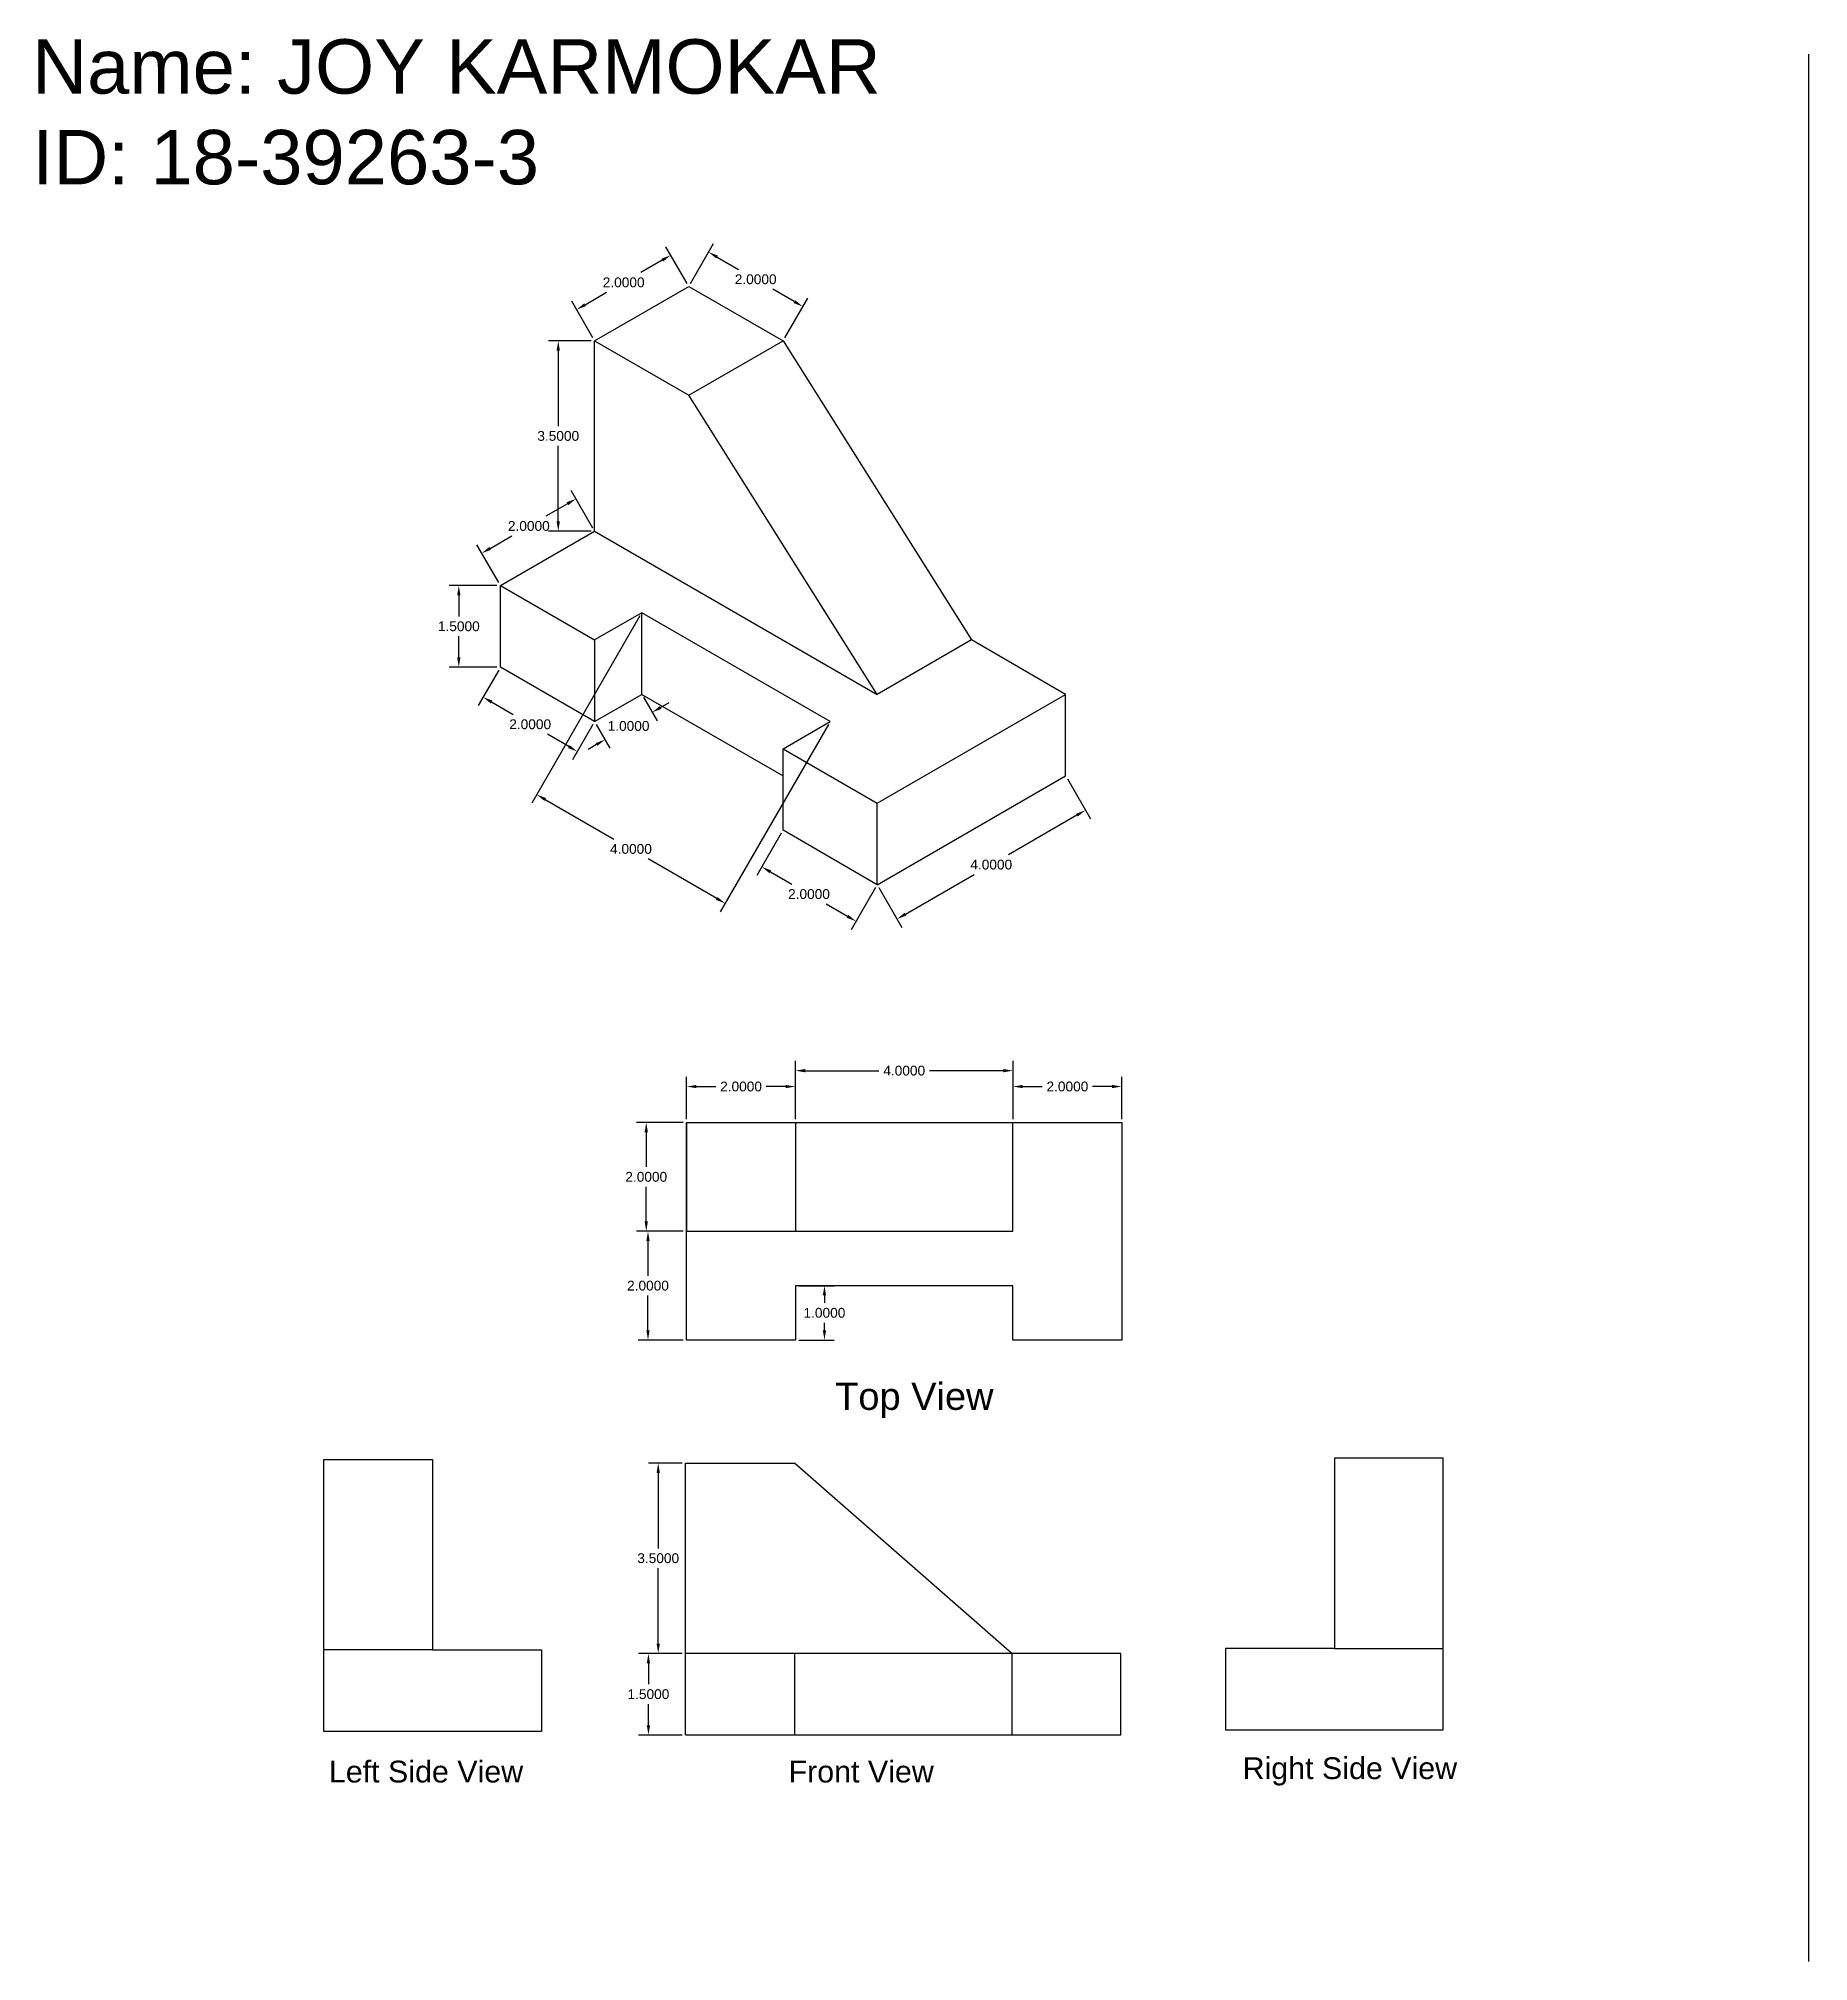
# Model space of a CAD drawing. Header units: inches. Extents: x 3 to 157, y 1 to 37.
# Drawn here: x 2.53 to 35.07, y 1.78 to 37.14 of the extents above; entities that cross this region are included whole.
import ezdxf

# ---------------------------------------------------------------- set-up
doc = ezdxf.new("R2010")
doc.units = ezdxf.units.IN
doc.header["$MEASUREMENT"] = 0
doc.styles.get("Standard").update_dxf_attribs({"font": 'arial.ttf'})
doc.dimstyles.get("Standard").update_dxf_attribs({"dimtxt": 0.18, "dimasz": 0.18, "dimexe": 0.18, "dimexo": 0.0625, "dimgap": 0.09, "dimtad": 0, "dimtih": 1, "dimtoh": 1, "dimdec": 4, "dimzin": 0, "dimdsep": 46, "dimtxsty": 'Standard', "dimcen": 0.09, "dimadec": 0, "dimazin": 0, "dimtfac": 1, "dimtdec": 4, "dimtofl": 0, "dimtmove": 0, "dimatfit": 3, "dimfxl": 1, "dimtolj": 1, "dimtzin": 0, "dimarcsym": 0})

msp = doc.modelspace()

# ---------------------------------------------------------------- texts
at = {"attachment_point": 1}
for s, width, gutter_width, heights, insert, char_height in [('Name: JOY KARMOKAR\\PID: 18-39263-3', 15.6275898, 0.06189, [4.2553], (2.41596, 37.12524), 1), ('\\pt6.5;Top View', 6.6220336, 1, [0], (17.17852, 12.42618), 0.5), ('\\pt4.8;Left Side View', 5.3168655, 1, [0], (7.87013, 5.47632), 0.4), ('\\pt4.8;Front View', 5.3168655, 1, [0], (16.32115, 5.47632), 0.4), ('\\pt4.8;Right Side View', 5.3168655, 1, [0], (24.66884, 5.53889), 0.4)]:
    msp.add_mtext_dynamic_manual_height_columns(s, width=width, gutter_width=gutter_width, heights=heights, dxfattribs=dict(at, insert=insert, char_height=char_height))

# ---------------------------------------------------------------- blocks, each defined once
blk = doc.blocks.new('*D2')
at = {"color": 0, "lineweight": -2, "transparency": 16777216}
for p, q in [((21.447, 23.528), (21.87, 22.795)), ((21.624, 22.861), (20.363, 22.133)), ((18.471, 21.041), (19.733, 21.769)), ((17.983, 21.528), (18.406, 20.795))]:
    blk.add_line(p, q, dxfattribs=at)
at = {"color": 0, "transparency": 16777216}
for points in [[(21.609, 22.887), (21.639, 22.835), (21.78, 22.951)], [(18.456, 21.067), (18.486, 21.015), (18.316, 20.951)]]:
    blk.add_solid(points, dxfattribs=at)
at = {"layer": 'Defpoints', "color": 0, "transparency": 16777216}
for p in [(21.416, 23.582), (17.952, 21.582), (18.316, 20.951)]:
    blk.add_point(p, dxfattribs=at)
at = {"color": 0, "transparency": 16777216, "insert": (20.048, 21.951), "char_height": 0.18, "attachment_point": 5}
blk.add_mtext('\\A1;4.0000', dxfattribs=at)
blk = doc.blocks.new('*D3')
at = {"color": 0, "lineweight": -2, "transparency": 16777216}
for p, q in [((16.188, 22.528), (15.741, 21.753)), ((15.987, 21.819), (16.382, 21.591)), ((17.407, 20.999), (17.012, 21.227)), ((17.92, 21.528), (17.473, 20.753))]:
    blk.add_line(p, q, dxfattribs=at)
at = {"color": 0, "transparency": 16777216}
for points in [[(16.002, 21.845), (15.972, 21.793), (15.831, 21.909)], [(17.422, 21.025), (17.392, 20.973), (17.563, 20.909)]]:
    blk.add_solid(points, dxfattribs=at)
at = {"layer": 'Defpoints', "color": 0, "transparency": 16777216}
for p in [(16.219, 22.582), (17.952, 21.582), (17.563, 20.909)]:
    blk.add_point(p, dxfattribs=at)
at = {"color": 0, "transparency": 16777216, "insert": (16.697, 21.409), "char_height": 0.18, "attachment_point": 5}
blk.add_mtext('\\A1;2.0000', dxfattribs=at)
blk = doc.blocks.new('*D4')
at = {"color": 0, "lineweight": -2, "transparency": 16777216}
for p, q in [((13.653, 25.028), (13.903, 24.594)), ((13.969, 24.84), (14.125, 24.93)), ((12.787, 24.528), (13.037, 24.094)), ((12.791, 24.16), (12.635, 24.07))]:
    blk.add_line(p, q, dxfattribs=at)
at = {"color": 0, "transparency": 16777216}
for points in [[(13.954, 24.866), (13.984, 24.814), (13.813, 24.75)], [(12.776, 24.186), (12.806, 24.134), (12.947, 24.25)]]:
    blk.add_solid(points, dxfattribs=at)
at = {"layer": 'Defpoints', "color": 0, "transparency": 16777216}
for p in [(13.621, 25.082), (13.813, 24.75), (12.755, 24.582)]:
    blk.add_point(p, dxfattribs=at)
at = {"color": 0, "transparency": 16777216, "insert": (13.38, 24.5), "char_height": 0.18, "attachment_point": 5}
blk.add_mtext('\\A1;1.0000', dxfattribs=at)
blk = doc.blocks.new('*D5')
at = {"color": 0, "lineweight": -2, "transparency": 16777216}
for p, q in [((10.992, 25.528), (10.615, 24.875)), ((10.861, 24.941), (11.256, 24.713)), ((12.724, 24.528), (12.347, 23.875)), ((12.282, 24.121), (11.887, 24.349))]:
    blk.add_line(p, q, dxfattribs=at)
at = {"color": 0, "transparency": 16777216}
for points in [[(10.876, 24.967), (10.846, 24.915), (10.705, 25.031)], [(12.297, 24.147), (12.267, 24.095), (12.437, 24.031)]]:
    blk.add_solid(points, dxfattribs=at)
at = {"layer": 'Defpoints', "color": 0, "transparency": 16777216}
for p in [(11.023, 25.582), (12.755, 24.582), (12.437, 24.031)]:
    blk.add_point(p, dxfattribs=at)
at = {"color": 0, "transparency": 16777216, "insert": (11.571, 24.531), "char_height": 0.18, "attachment_point": 5}
blk.add_mtext('\\A1;2.0000', dxfattribs=at)
blk = doc.blocks.new('*D6')
at = {"color": 0, "lineweight": -2, "transparency": 16777216}
for p, q in [((10.961, 27.082), (10.079, 27.082)), ((10.259, 26.902), (10.259, 26.514)), ((10.259, 25.762), (10.259, 26.15)), ((10.961, 25.582), (10.079, 25.582))]:
    blk.add_line(p, q, dxfattribs=at)
at = {"color": 0, "transparency": 16777216}
for points in [[(10.229, 26.902), (10.289, 26.902), (10.259, 27.082)], [(10.229, 25.762), (10.289, 25.762), (10.259, 25.582)]]:
    blk.add_solid(points, dxfattribs=at)
at = {"layer": 'Defpoints', "color": 0, "transparency": 16777216}
for p in [(10.259, 27.082), (11.023, 27.082), (11.023, 25.582)]:
    blk.add_point(p, dxfattribs=at)
at = {"color": 0, "transparency": 16777216, "insert": (10.259, 26.332), "char_height": 0.18, "attachment_point": 5}
blk.add_mtext('\\A1;1.5000', dxfattribs=at)
blk = doc.blocks.new('*D7')
at = {"color": 0, "lineweight": -2, "transparency": 16777216}
for p, q in [((12.724, 28.136), (12.322, 28.832)), ((12.256, 28.586), (11.861, 28.358)), ((10.836, 27.766), (11.231, 27.994)), ((10.992, 27.136), (10.59, 27.832))]:
    blk.add_line(p, q, dxfattribs=at)
at = {"color": 0, "transparency": 16777216}
for points in [[(12.241, 28.612), (12.271, 28.56), (12.412, 28.676)], [(10.821, 27.792), (10.851, 27.74), (10.68, 27.676)]]:
    blk.add_solid(points, dxfattribs=at)
at = {"layer": 'Defpoints', "color": 0, "transparency": 16777216}
for p in [(12.755, 28.082), (10.68, 27.676), (11.023, 27.082)]:
    blk.add_point(p, dxfattribs=at)
at = {"color": 0, "transparency": 16777216, "insert": (11.546, 28.176), "char_height": 0.18, "attachment_point": 5}
blk.add_mtext('\\A1;2.0000', dxfattribs=at)
blk = doc.blocks.new('*D8')
at = {"color": 0, "lineweight": -2, "transparency": 16777216}
for p, q in [((12.693, 31.582), (11.907, 31.582)), ((12.087, 31.402), (12.087, 30.014)), ((12.087, 28.262), (12.087, 29.65)), ((12.693, 28.082), (11.907, 28.082))]:
    blk.add_line(p, q, dxfattribs=at)
at = {"color": 0, "transparency": 16777216}
for points in [[(12.057, 31.402), (12.117, 31.402), (12.087, 31.582)], [(12.057, 28.262), (12.117, 28.262), (12.087, 28.082)]]:
    blk.add_solid(points, dxfattribs=at)
at = {"layer": 'Defpoints', "color": 0, "transparency": 16777216}
for p in [(12.755, 31.582), (12.087, 28.082), (12.755, 28.082)]:
    blk.add_point(p, dxfattribs=at)
at = {"color": 0, "transparency": 16777216, "insert": (12.087, 29.832), "char_height": 0.18, "attachment_point": 5}
blk.add_mtext('\\A1;3.5000', dxfattribs=at)
blk = doc.blocks.new('*D9')
at = {"color": 0, "lineweight": -2, "transparency": 16777216}
for p, q in [((14.456, 32.636), (14.066, 33.311)), ((14, 33.065), (13.605, 32.837)), ((12.724, 31.636), (12.334, 32.311)), ((12.58, 32.245), (12.975, 32.474))]:
    blk.add_line(p, q, dxfattribs=at)
at = {"color": 0, "transparency": 16777216}
for points in [[(13.985, 33.091), (14.015, 33.039), (14.156, 33.155)], [(12.565, 32.271), (12.595, 32.219), (12.424, 32.155)]]:
    blk.add_solid(points, dxfattribs=at)
at = {"layer": 'Defpoints', "color": 0, "transparency": 16777216}
for p in [(14.487, 32.582), (12.424, 32.155), (12.755, 31.582)]:
    blk.add_point(p, dxfattribs=at)
at = {"color": 0, "transparency": 16777216, "insert": (13.29, 32.655), "char_height": 0.18, "attachment_point": 5}
blk.add_mtext('\\A1;2.0000', dxfattribs=at)
blk = doc.blocks.new('*D10')
at = {"color": 0, "lineweight": -2, "transparency": 16777216}
for p, q in [((14.519, 32.636), (14.941, 33.368)), ((15.007, 33.122), (15.402, 32.894)), ((16.427, 32.302), (16.032, 32.53)), ((16.251, 31.636), (16.673, 32.368))]:
    blk.add_line(p, q, dxfattribs=at)
at = {"color": 0, "transparency": 16777216}
for points in [[(15.022, 33.148), (14.992, 33.096), (14.851, 33.212)], [(16.442, 32.328), (16.412, 32.276), (16.583, 32.212)]]:
    blk.add_solid(points, dxfattribs=at)
at = {"layer": 'Defpoints', "color": 0, "transparency": 16777216}
for p in [(14.851, 33.212), (14.487, 32.582), (16.219, 31.582)]:
    blk.add_point(p, dxfattribs=at)
at = {"color": 0, "transparency": 16777216, "insert": (15.717, 32.712), "char_height": 0.18, "attachment_point": 5}
blk.add_mtext('\\A1;2.0000', dxfattribs=at)
blk = doc.blocks.new('*D11')
at = {"color": 0, "lineweight": -2, "transparency": 16777216}
for p, q in [((13.59, 26.528), (11.601, 23.083)), ((17.054, 24.528), (15.066, 21.083)), ((11.847, 23.149), (13.108, 22.421)), ((15, 21.329), (13.739, 22.057))]:
    blk.add_line(p, q, dxfattribs=at)
at = {"color": 0, "transparency": 16777216}
for points in [[(11.862, 23.175), (11.832, 23.123), (11.691, 23.239)], [(15.015, 21.355), (14.985, 21.303), (15.156, 21.239)]]:
    blk.add_solid(points, dxfattribs=at)
at = {"layer": 'Defpoints', "color": 0, "transparency": 16777216}
for p in [(13.621, 26.582), (17.086, 24.582), (11.691, 23.239)]:
    blk.add_point(p, dxfattribs=at)
at = {"color": 0, "transparency": 16777216, "insert": (13.424, 22.239), "char_height": 0.18, "attachment_point": 5}
blk.add_mtext('\\A1;4.0000', dxfattribs=at)
blk = doc.blocks.new('*D30')
at = {"color": 0, "lineweight": -2, "transparency": 16777216}
for p, q in [((14.385, 17.21), (13.525, 17.21)), ((13.705, 17.03), (13.705, 16.392)), ((13.705, 15.39), (13.705, 16.028)), ((14.385, 15.21), (13.525, 15.21))]:
    blk.add_line(p, q, dxfattribs=at)
at = {"color": 0, "transparency": 16777216}
for points in [[(13.675, 17.03), (13.735, 17.03), (13.705, 17.21)], [(13.675, 15.39), (13.735, 15.39), (13.705, 15.21)]]:
    blk.add_solid(points, dxfattribs=at)
at = {"layer": 'Defpoints', "color": 0, "transparency": 16777216}
for p in [(14.448, 17.21), (13.705, 15.21), (14.448, 15.21)]:
    blk.add_point(p, dxfattribs=at)
at = {"color": 0, "transparency": 16777216, "insert": (13.705, 16.21), "char_height": 0.18, "attachment_point": 5}
blk.add_mtext('\\A1;2.0000', dxfattribs=at)
blk = doc.blocks.new('*D31')
at = {"color": 0, "lineweight": -2, "transparency": 16777216}
for p, q in [((14.448, 17.272), (14.448, 18.051)), ((16.448, 17.272), (16.448, 18.051)), ((14.628, 17.871), (14.983, 17.871)), ((16.268, 17.871), (15.912, 17.871))]:
    blk.add_line(p, q, dxfattribs=at)
at = {"color": 0, "transparency": 16777216}
for points in [[(14.628, 17.901), (14.628, 17.841), (14.448, 17.871)], [(16.268, 17.901), (16.268, 17.841), (16.448, 17.871)]]:
    blk.add_solid(points, dxfattribs=at)
at = {"layer": 'Defpoints', "color": 0, "transparency": 16777216}
for p in [(16.448, 17.871), (14.448, 17.21), (16.448, 17.21)]:
    blk.add_point(p, dxfattribs=at)
at = {"color": 0, "transparency": 16777216, "insert": (15.448, 17.871), "char_height": 0.18, "attachment_point": 5}
blk.add_mtext('\\A1;2.0000', dxfattribs=at)
blk = doc.blocks.new('*D32')
at = {"color": 0, "lineweight": -2, "transparency": 16777216}
for p, q in [((16.448, 17.272), (16.448, 18.343)), ((16.628, 18.163), (17.981, 18.163)), ((20.268, 18.163), (18.915, 18.163)), ((20.448, 17.272), (20.448, 18.343))]:
    blk.add_line(p, q, dxfattribs=at)
at = {"color": 0, "transparency": 16777216}
for points in [[(16.628, 18.193), (16.628, 18.133), (16.448, 18.163)], [(20.268, 18.193), (20.268, 18.133), (20.448, 18.163)]]:
    blk.add_solid(points, dxfattribs=at)
at = {"layer": 'Defpoints', "color": 0, "transparency": 16777216}
for p in [(20.448, 18.163), (16.448, 17.21), (20.448, 17.21)]:
    blk.add_point(p, dxfattribs=at)
at = {"color": 0, "transparency": 16777216, "insert": (18.448, 18.163), "char_height": 0.18, "attachment_point": 5}
blk.add_mtext('\\A1;4.0000', dxfattribs=at)
blk = doc.blocks.new('*D33')
at = {"color": 0, "lineweight": -2, "transparency": 16777216}
for p, q in [((20.448, 17.272), (20.448, 18.051)), ((22.448, 17.272), (22.448, 18.051)), ((20.628, 17.871), (20.983, 17.871)), ((22.268, 17.871), (21.912, 17.871))]:
    blk.add_line(p, q, dxfattribs=at)
at = {"color": 0, "transparency": 16777216}
for points in [[(20.628, 17.901), (20.628, 17.841), (20.448, 17.871)], [(22.268, 17.901), (22.268, 17.841), (22.448, 17.871)]]:
    blk.add_solid(points, dxfattribs=at)
at = {"layer": 'Defpoints', "color": 0, "transparency": 16777216}
for p in [(22.448, 17.871), (20.448, 17.21), (22.448, 17.21)]:
    blk.add_point(p, dxfattribs=at)
at = {"color": 0, "transparency": 16777216, "insert": (21.448, 17.871), "char_height": 0.18, "attachment_point": 5}
blk.add_mtext('\\A1;2.0000', dxfattribs=at)
blk = doc.blocks.new('*D34')
at = {"color": 0, "lineweight": -2, "transparency": 16777216}
for p, q in [((14.385, 15.21), (13.557, 15.21)), ((13.737, 15.03), (13.737, 14.392)), ((13.737, 13.39), (13.737, 14.028)), ((14.385, 13.21), (13.557, 13.21))]:
    blk.add_line(p, q, dxfattribs=at)
at = {"color": 0, "transparency": 16777216}
for points in [[(13.707, 15.03), (13.767, 15.03), (13.737, 15.21)], [(13.707, 13.39), (13.767, 13.39), (13.737, 13.21)]]:
    blk.add_solid(points, dxfattribs=at)
at = {"layer": 'Defpoints', "color": 0, "transparency": 16777216}
for p in [(14.448, 15.21), (13.737, 13.21), (14.448, 13.21)]:
    blk.add_point(p, dxfattribs=at)
at = {"color": 0, "transparency": 16777216, "insert": (13.737, 14.21), "char_height": 0.18, "attachment_point": 5}
blk.add_mtext('\\A1;2.0000', dxfattribs=at)
blk = doc.blocks.new('*D35')
at = {"color": 0, "lineweight": -2, "transparency": 16777216}
for p, q in [((16.51, 14.21), (17.161, 14.21)), ((16.981, 14.03), (16.981, 13.892)), ((16.981, 13.39), (16.981, 13.528)), ((16.51, 13.21), (17.161, 13.21))]:
    blk.add_line(p, q, dxfattribs=at)
at = {"color": 0, "transparency": 16777216}
for points in [[(16.951, 14.03), (17.011, 14.03), (16.981, 14.21)], [(16.951, 13.39), (17.011, 13.39), (16.981, 13.21)]]:
    blk.add_solid(points, dxfattribs=at)
at = {"layer": 'Defpoints', "color": 0, "transparency": 16777216}
for p in [(16.448, 14.21), (16.448, 13.21), (16.981, 13.21)]:
    blk.add_point(p, dxfattribs=at)
at = {"color": 0, "transparency": 16777216, "insert": (16.981, 13.71), "char_height": 0.18, "attachment_point": 5}
blk.add_mtext('\\A1;1.0000', dxfattribs=at)
blk = doc.blocks.new('*D36')
at = {"color": 0, "lineweight": -2, "transparency": 16777216}
for p, q in [((14.367, 10.949), (13.745, 10.949)), ((13.925, 10.769), (13.925, 9.381)), ((13.925, 7.629), (13.925, 9.017)), ((14.367, 7.449), (13.745, 7.449))]:
    blk.add_line(p, q, dxfattribs=at)
at = {"color": 0, "transparency": 16777216}
for points in [[(13.895, 10.769), (13.955, 10.769), (13.925, 10.949)], [(13.895, 7.629), (13.955, 7.629), (13.925, 7.449)]]:
    blk.add_solid(points, dxfattribs=at)
at = {"layer": 'Defpoints', "color": 0, "transparency": 16777216}
for p in [(14.429, 10.949), (13.925, 7.449), (14.429, 7.449)]:
    blk.add_point(p, dxfattribs=at)
at = {"color": 0, "transparency": 16777216, "insert": (13.925, 9.199), "char_height": 0.18, "attachment_point": 5}
blk.add_mtext('\\A1;3.5000', dxfattribs=at)
blk = doc.blocks.new('*D37')
at = {"color": 0, "lineweight": -2, "transparency": 16777216}
for p, q in [((14.367, 7.449), (13.565, 7.449)), ((13.745, 7.269), (13.745, 6.881)), ((13.745, 6.129), (13.745, 6.518)), ((14.367, 5.949), (13.565, 5.949))]:
    blk.add_line(p, q, dxfattribs=at)
at = {"color": 0, "transparency": 16777216}
for points in [[(13.715, 7.269), (13.775, 7.269), (13.745, 7.449)], [(13.715, 6.129), (13.775, 6.129), (13.745, 5.949)]]:
    blk.add_solid(points, dxfattribs=at)
at = {"layer": 'Defpoints', "color": 0, "transparency": 16777216}
for p in [(13.745, 7.449), (14.429, 7.449), (14.429, 5.949)]:
    blk.add_point(p, dxfattribs=at)
at = {"color": 0, "transparency": 16777216, "insert": (13.745, 6.699), "char_height": 0.18, "attachment_point": 5}
blk.add_mtext('\\A1;1.5000', dxfattribs=at)

# ---------------------------------------------------------------- dimensions: what is measured, and where the dimension line sits
for p1, p2, distance, picture, middle in [((14.48743, 32.58173), (12.75538, 31.58173), -0.66251, '*D9', (13.29015, 32.65548)), ((16.21948, 31.58173), (14.48743, 32.58173), -0.72745, '*D10', (15.71718, 32.71172)), ((12.75538, 31.58173), (12.75538, 28.08173), -0.66808, '*D8', (12.0873, 29.83173)), ((12.75538, 28.08173), (11.02333, 27.08173), -0.68625, '*D7', (11.54622, 28.17604)), ((11.02333, 25.58173), (11.02333, 27.08173), 0.76428, '*D6', (10.25905, 26.33173)), ((17.0855, 24.58173), (13.6214, 26.58173), 3.85982, '*D11', (13.42355, 22.23903)), ((11.02333, 25.58173), (12.75538, 24.58173), -0.63579, '*D5', (11.57146, 24.53112)), ((12.75538, 24.58173), (13.6214, 25.08173), -0.38302, '*D4', (13.3799, 24.50002)), ((21.41563, 23.58173), (17.95153, 21.58173), 0.72801, '*D2', (20.04759, 21.95125)), ((16.21948, 22.58173), (17.95153, 21.58173), -0.77713, '*D3', (16.69694, 21.40871))]:
    dim = msp.add_aligned_dim(p1=p1, p2=p2, distance=distance, dimstyle='Standard')
    dim.commit()
    dim.dimension.update_dxf_attribs({"geometry": picture, "text_midpoint": middle})
for base, p1, p2, picture, middle in [((16.44759, 17.87115), (14.44759, 17.20978), (16.44759, 17.20978), '*D31', (15.44759, 17.87115)), ((20.44759, 18.16271), (16.44759, 17.20978), (20.44759, 17.20978), '*D32', (18.44759, 18.16271)), ((22.44759, 17.87115), (20.44759, 17.20978), (22.44759, 17.20978), '*D33', (21.44759, 17.87115))]:
    dim = msp.add_linear_dim(base=base, p1=p1, p2=p2, dimstyle='Standard')
    dim.commit()
    dim.dimension.update_dxf_attribs({"geometry": picture, "text_midpoint": middle})
for base, p1, p2, picture, middle in [((13.70503, 15.20978), (14.44759, 17.20978), (14.44759, 15.20978), '*D30', (13.70503, 16.20978)), ((13.73746, 13.20978), (14.44759, 15.20978), (14.44759, 13.20978), '*D34', (13.73746, 14.20978)), ((16.9807, 13.20978), (16.44759, 14.20978), (16.44759, 13.20978), '*D35', (16.9807, 13.70978)), ((13.92501, 7.44941), (14.4294, 10.94941), (14.4294, 7.44941), '*D36', (13.92501, 9.19941)), ((13.74501, 7.44941), (14.4294, 5.94941), (14.4294, 7.44941), '*D37', (13.74501, 6.69941))]:
    dim = msp.add_linear_dim(base=base, p1=p1, p2=p2, angle=90, dimstyle='Standard')
    dim.commit()
    dim.dimension.update_dxf_attribs({"geometry": picture, "text_midpoint": middle})

# ---------------------------------------------------------------- linework, layer by layer
for p, q in [((35.07432, 36.85), (35.07432, 1.78431)), ((12.75538, 31.58173), (14.48743, 32.58173)), ((14.48743, 32.58173), (16.21948, 31.58173)), ((12.75538, 28.08173), (12.75538, 31.58173)), ((12.75538, 31.58173), (14.48743, 30.58173)), ((14.48743, 30.58173), (16.21948, 31.58173)), ((16.21948, 31.58173), (19.68358, 26.08173)), ((17.95153, 25.08173), (14.48743, 30.58173)), ((11.02333, 27.08173), (12.75538, 28.08173)), ((12.75538, 28.08173), (17.95153, 25.08173)), ((11.02333, 25.58173), (11.02333, 27.08173)), ((11.02333, 27.08173), (12.75538, 26.08173)), ((13.6214, 26.58173), (12.75538, 26.08173)), ((17.0855, 24.58173), (13.6214, 26.58173)), ((13.6214, 25.08173), (13.6214, 26.58173)), ((12.75538, 26.08173), (12.75538, 24.58173)), ((19.68358, 26.08173), (17.95153, 25.08173)), ((21.41563, 25.08173), (19.68358, 26.08173)), ((12.75538, 24.58173), (11.02333, 25.58173)), ((12.75538, 24.58173), (13.6214, 25.08173)), ((13.6214, 25.08173), (16.21948, 23.58173)), ((17.95153, 23.08173), (21.41563, 25.08173)), ((21.41563, 23.58173), (21.41563, 25.08173)), ((16.21948, 24.08173), (17.0855, 24.58173)), ((16.21948, 22.58173), (16.21948, 24.08173)), ((16.21948, 24.08173), (17.95153, 23.08173)), ((17.95153, 21.58173), (21.41563, 23.58173)), ((17.95153, 21.58173), (17.95153, 23.08173)), ((17.95153, 21.58173), (16.21948, 22.58173)), ((14.44759, 13.20978), (14.44759, 17.20978)), ((14.44759, 17.20978), (22.44759, 17.20978)), ((14.44759, 17.20978), (14.44759, 15.20978)), ((14.44759, 17.20978), (16.44759, 17.20978)), ((16.44759, 17.20978), (16.44759, 15.20978)), ((20.44759, 15.20978), (20.44759, 17.20978)), ((22.44759, 17.20978), (22.44759, 13.20978)), ((14.44759, 15.20978), (20.44759, 15.20978)), ((20.44759, 14.20978), (16.44759, 14.20978)), ((16.44759, 14.20978), (16.44759, 13.20978)), ((20.44759, 13.20978), (20.44759, 14.20978)), ((16.44759, 13.20978), (14.44759, 13.20978)), ((22.44759, 13.20978), (20.44759, 13.20978)), ((7.77772, 6.01415), (7.77772, 11.01415)), ((7.77772, 11.01415), (9.77772, 11.01415)), ((9.77772, 11.01415), (9.77772, 7.51415)), ((28.35748, 11.04118), (26.35748, 11.04118)), ((26.35748, 11.04118), (26.35748, 7.54118)), ((28.35748, 6.04118), (28.35748, 11.04118)), ((14.4294, 5.94941), (14.4294, 10.94941)), ((14.4294, 10.94941), (16.4294, 10.94941)), ((20.4294, 7.44941), (16.4294, 10.94941)), ((9.77772, 7.51415), (7.77772, 7.51415)), ((9.77772, 7.51415), (11.77772, 7.51415)), ((11.77772, 7.51415), (11.77772, 6.01415)), ((20.4294, 7.44941), (14.4294, 7.44941)), ((16.4294, 7.44941), (16.4294, 5.94941)), ((22.4294, 7.44941), (20.4294, 7.44941)), ((20.4294, 7.44941), (20.4294, 5.94941)), ((22.4294, 5.94941), (22.4294, 7.44941)), ((26.35748, 7.54118), (24.35748, 7.54118)), ((24.35748, 7.54118), (24.35748, 6.04118)), ((26.35748, 7.54118), (28.35748, 7.54118)), ((11.77772, 6.01415), (7.77772, 6.01415)), ((24.35748, 6.04118), (28.35748, 6.04118)), ((14.4294, 5.94941), (22.4294, 5.94941))]:
    msp.add_line(p, q)

msp.set_redraw_order([(e.dxf.handle, doc.entitydb.next_handle()) for e in msp.query("TEXT MTEXT ATTDEF DIMENSION ARC_DIMENSION")])  # texts and dimensions are drawn at this point

doc.saveas('drawing.dxf')
